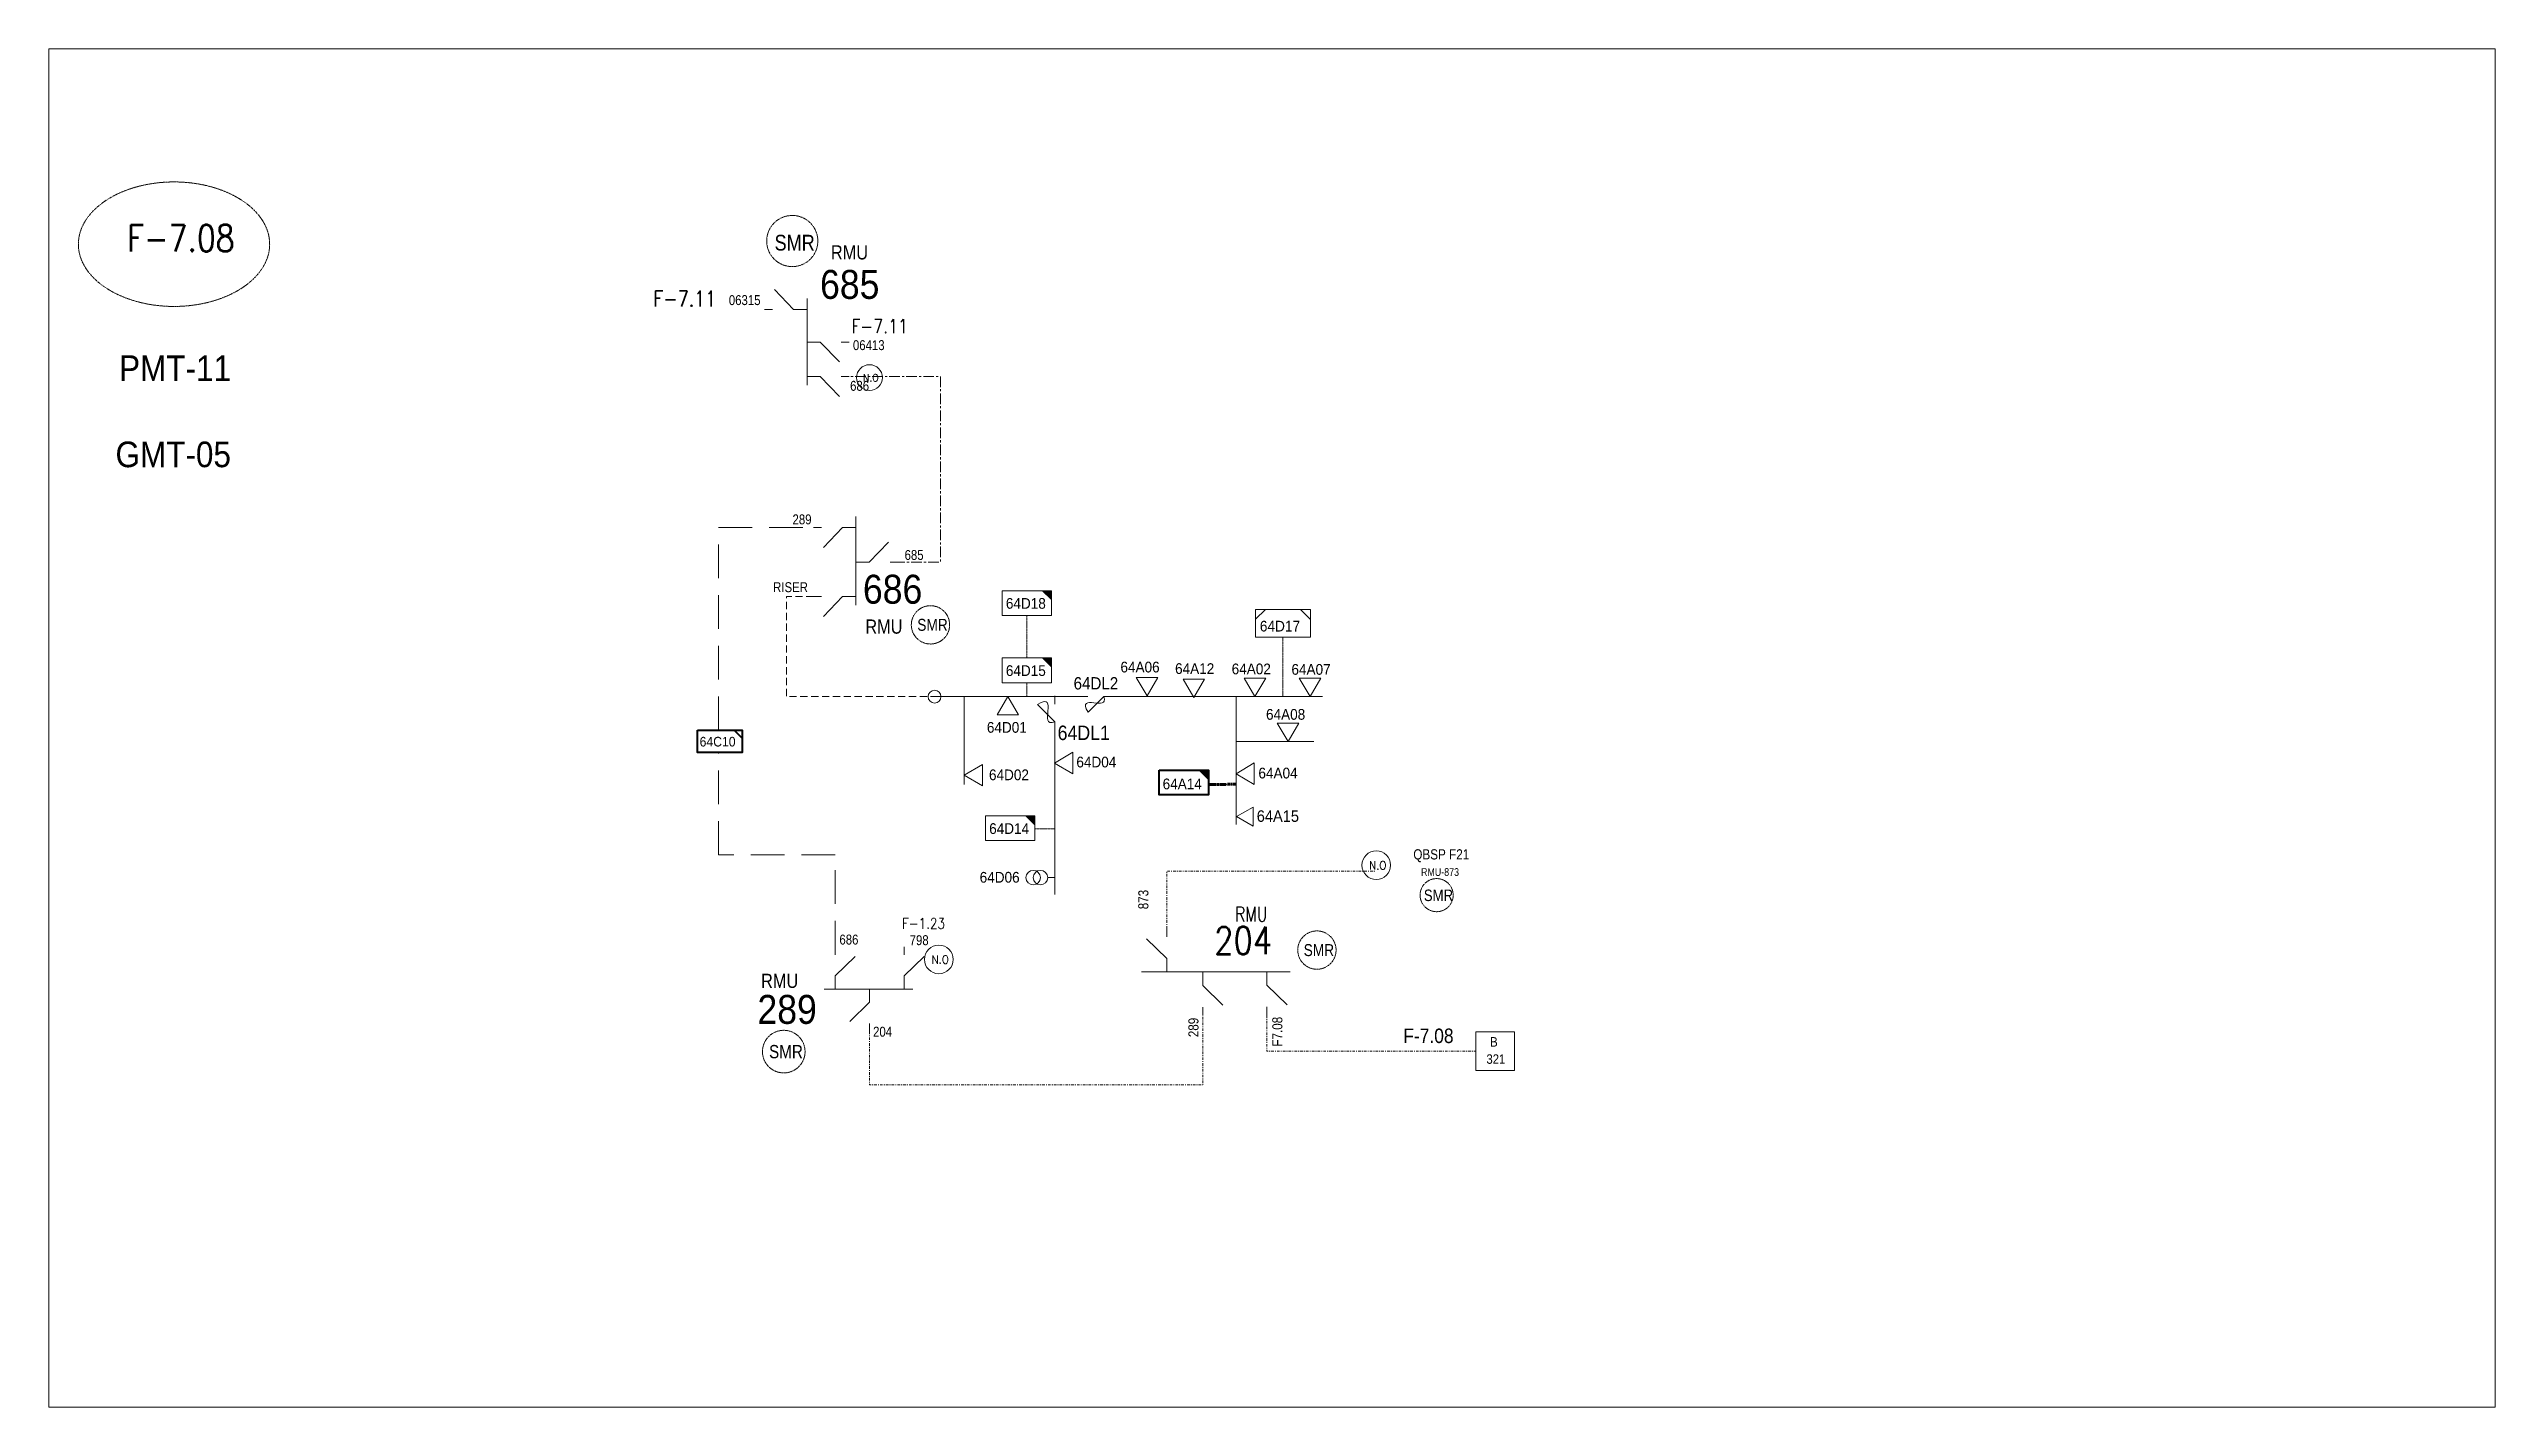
# Model space of a CAD drawing. Header units: metres. Extents: x 65984 to 144644, y -19036 to 23726.
# Drawn here: x 99724 to 100569, y 9234 to 9704 of the extents above; entities that cross this region are included whole.
import ezdxf
from ezdxf.enums import TextEntityAlignment as Align

# ---------------------------------------------------------------- set-up
doc = ezdxf.new("R2010")
doc.units = ezdxf.units.M
doc.header["$MEASUREMENT"] = 0
for name, pattern in [('( Center )', [2, 1.25, -0.25, 0.25, -0.25]), ('( Hidden )', [0.375, 0.25, -0.125]), ('DGN Style 3', [0.013877, 0, -0.013877]), ('DGN Style 7', [2, 0.9, -0.4, 0.3, -0.4]), ('HIDDEN2', [2381.25, 1587.5, -793.75])]:
    doc.linetypes.add(name, pattern=pattern)
doc.layers.get('0').update_dxf_attribs({"color": 95, "lineweight": 40})
for name, color, linetype, lineweight in [('d_eos', 111, 'Continuous', 40), ('d_eos no', 121, 'Continuous', 40), ('d_fco', 5, 'Continuous', 40), ('d_fco text', 95, 'Continuous', 40), ('d_oh branch', 94, 'Continuous', 40), ('d_switch', 95, 'Continuous', 40), ('d_tf', 1, 'Continuous', 40), ('d_tf no', 6, 'Continuous', 40), ('d_tf_200', 1, 'Continuous', 40), ('d_ug cable', 95, 'Continuous', 40), ('d_ug main line', 95, 'Continuous', 40), ('d_unit sub', 7, 'Continuous', 40), ('fedr no', 95, 'Continuous', 40), ('GRID STATION  04', 7, 'Continuous', 40), ('Level 37', 7, 'Continuous', 0), ('O H MAIN FEEDER', 4, 'Continuous', 100), ('SW N O', 114, 'Continuous', 30)]:
    doc.layers.add(name, color=color, linetype=linetype, lineweight=lineweight)
doc.styles.add('NASKHF', font='naskhf.shx', dxfattribs={"height": 8})
doc.styles.add('Style-Arial', font='arial.ttf')
doc.styles.add('Style-ENGINEERING', font='ENGINEERING.shx')
doc.styles.add('Style-msdefault', font='msdefault.shx')
doc.styles.add('Style-STANDARD', font='STANDARD.shx')

msp = doc.modelspace()

# ---------------------------------------------------------------- texts
at = {"layer": 'd_eos no', "color": 2, "linetype": 'Continuous', "lineweight": 13, "style": 'Style-Arial', "width": 0.88}
for s, p in [('685', (99990.22, 9627.21)), ('289', (99968.61, 9376.84))]:
    msp.add_text(s, height=10, dxfattribs=at).set_placement(p, align=Align.TOP_LEFT)
at = {"layer": 'd_eos no', "color": 7, "linetype": 'Continuous', "lineweight": 13, "style": 'Style-Arial', "width": 0.88}
for s, p in [('PMT-11', (99748.21, 9597.71)), ('GMT-05', (99746.97, 9567.93))]:
    msp.add_text(s, height=8.843, dxfattribs=at).set_placement(p, align=Align.TOP_LEFT)
at = {"layer": 'd_eos no', "color": 2, "linetype": 'Continuous', "lineweight": 13, "style": 'Style-Arial', "width": 0.88}
msp.add_text('686', height=10, dxfattribs=at).set_placement((100025.53, 9511.95), align=Align.RIGHT)
at = {"layer": 'd_fco text', "color": 7, "linetype": 'Continuous', "lineweight": 13, "style": 'Style-msdefault', "width": 0.916667}
msp.add_text('64DL2', height=4.262, dxfattribs=at).set_placement((100077.77, 9486.58), align=Align.TOP_LEFT)
at = {"layer": 'd_fco text', "color": 200, "linetype": 'Continuous', "lineweight": 13, "style": 'Style-msdefault', "width": 0.916667}
msp.add_text('64DL1', height=4.998, dxfattribs=at).set_placement((100072.25, 9469.85), align=Align.TOP_LEFT)
at = {"layer": 'd_switch', "color": 1, "linetype": 'Continuous', "lineweight": 30, "ltscale": 1.862093, "style": 'Style-ENGINEERING', "width": 0.857143}
msp.add_text('SMR', height=5.443, rotation=0.00263, dxfattribs=at).set_placement((99974.52, 9639.34), align=Align.TOP_LEFT)
at = {"layer": 'd_switch', "color": 7, "linetype": 'Continuous', "lineweight": 13, "style": 'Style-ENGINEERING', "width": 0.857143}
for s, p in [('06315', (99958.73, 9618.5)), ('06413', (100001.58, 9602.95)), ('686', (100000.6, 9588.9)), ('686', (99996.91, 9397.67)), ('798', (100021.16, 9397.45)), ('204', (100008.53, 9365.85))]:
    msp.add_text(s, height=3.43, dxfattribs=at).set_placement(p, align=Align.TOP_LEFT)
at = {"layer": 'd_switch', "color": 2, "linetype": 'Continuous', "lineweight": 13, "style": 'Style-ENGINEERING', "width": 0.857143}
for s, p in [('289', (99987.28, 9539.35)), ('685', (100025.97, 9527.06))]:
    msp.add_text(s, height=3.43, dxfattribs=at).set_placement(p, align=Align.RIGHT)
msp.add_text('RISER', height=3.43, rotation=359.99248, dxfattribs=at).set_placement((99974.03, 9515.93))
at = {"layer": 'd_switch', "color": 1, "linetype": 'Continuous', "lineweight": 30, "ltscale": 1.453143, "style": 'Style-ENGINEERING', "width": 0.857143}
for p in [(100023.79, 9506.71), (100157.2, 9394.38)]:
    msp.add_text('SMR', height=4.123, rotation=0.00263, dxfattribs=at).set_placement(p, align=Align.TOP_LEFT)
at = {"layer": 'd_switch', "color": 1, "linetype": 'Continuous', "lineweight": 30, "ltscale": 1.470839, "style": 'Style-ENGINEERING', "width": 0.857143}
msp.add_text('SMR', height=3.969, rotation=0.00263, dxfattribs=at).set_placement((100198.69, 9413.22), align=Align.TOP_LEFT)
at = {"layer": 'd_switch', "color": 1, "linetype": 'Continuous', "lineweight": 30, "ltscale": 1.614603, "style": 'Style-ENGINEERING', "width": 0.857143}
msp.add_text('SMR', height=4.581, rotation=0.00263, dxfattribs=at).set_placement((99972.62, 9359.55), align=Align.TOP_LEFT)
at = {"layer": 'd_switch', "color": 2, "linetype": 'Continuous', "lineweight": 13, "style": 'Style-msdefault', "width": 0.9}
msp.add_text('F-7.08', height=5, dxfattribs=at).set_placement((100191.57, 9360.22))
at = {"layer": 'd_switch', "color": 55, "linetype": 'Continuous', "lineweight": 13, "insert": (100214.37, 9422.65), "char_height": 3.5256, "attachment_point": 9, "style": 'NASKHF'}
msp.add_mtext('\\Fmsdefault;\\H1x;\\W0.857143;QBSP F21', dxfattribs=at)
at = {"layer": 'd_switch', "color": 2, "linetype": 'Continuous', "lineweight": 13, "insert": (100210.83, 9417.9), "char_height": 2.6732, "attachment_point": 9, "style": 'NASKHF'}
msp.add_mtext('\\Fmsdefault;\\H1x;\\W0.857143;RMU-873\\P', dxfattribs=at)
at = {"layer": 'd_tf no', "color": 200, "linetype": 'Continuous', "lineweight": 13, "style": 'Style-msdefault'}
for s, height, width, p in [('64D18', 3.7, 0.945946, (100054.38, 9513.9)), ('64D17', 3.7, 0.953514, (100142.06, 9506.04)), ('64D15', 3.7, 0.945946, (100054.38, 9490.69)), ('64A06', 3.7, 0.945946, (100093.94, 9491.91)), ('64A12', 3.7, 0.945946, (100112.8, 9491.38)), ('64A02', 3.7, 0.945946, (100132.34, 9491.27)), ('64A07', 3.7, 0.945946, (100152.98, 9491.11)), ('64D01', 3.7, 0.945946, (100047.82, 9471.08)), ('64A08', 3.7, 0.945946, (100144.2, 9475.57)), ('64C10', 3.33, 0.945946, (99948.65, 9465.96)), ('64D04', 3.7, 0.945946, (100078.72, 9459.11)), ('64D02', 3.7, 0.945946, (100048.55, 9454.69)), ('64A04', 3.7, 0.945946, (100141.58, 9455.3)), ('64D14', 3.7, 0.945946, (100048.62, 9436.13)), ('64A15', 3.99, 0.945946, (100140.99, 9440.59))]:
    msp.add_text(s, height=height, dxfattribs=dict(at, width=width)).set_placement(p, align=Align.TOP_LEFT)
at = {"layer": 'd_tf no', "color": 202, "linetype": 'Continuous', "lineweight": 40, "style": 'Style-msdefault', "width": 0.945946}
msp.add_text('64A14', height=3.7, dxfattribs=at).set_placement((100108.51, 9451.56), align=Align.TOP_LEFT)
at = {"layer": 'd_tf no', "color": 200, "linetype": 'Continuous', "lineweight": 13, "style": 'Style-msdefault', "width": 0.945946}
msp.add_text('64D06', height=3.7, dxfattribs=at).set_placement((100059.13, 9419.31), align=Align.TOP_RIGHT)
at = {"layer": 'fedr no', "color": 6, "linetype": 'Continuous', "lineweight": 13, "style": 'Style-STANDARD', "width": 0.909091}
msp.add_text('F-7.08', height=9.19, dxfattribs=at).set_placement((99769.54, 9638.18), align=Align.MIDDLE_CENTER)
at = {"layer": 'fedr no', "color": 55, "linetype": 'Continuous', "lineweight": 13, "style": 'Style-STANDARD', "width": 0.909091}
for s, height, p in [('F-7.11', 5.361, (99943.55, 9617.3)), ('F-7.11', 4.825, (100010.8, 9607.74)), ('F-1.23', 3.669, (100025.95, 9401.54))]:
    msp.add_text(s, height=height, dxfattribs=at).set_placement(p, align=Align.MIDDLE_CENTER)
at = {"layer": 'GRID STATION  04', "color": 251, "linetype": 'Continuous', "lineweight": 13, "style": 'Style-msdefault', "width": 0.888889}
for s, height, p in [('B', 3.28, (100224.19, 9362.26)), ('321', 3.278, (100226.8, 9356.33))]:
    msp.add_text(s, height=height, dxfattribs=at).set_placement(p, align=Align.TOP_RIGHT)
at = {"layer": 'Level 37', "color": 2, "linetype": 'Continuous', "lineweight": 13, "style": 'Style-msdefault', "width": 0.86}
for p in [(99993.97, 9635.73), (99969.86, 9384.14)]:
    msp.add_text('RMU', height=4.9, dxfattribs=at).set_placement(p, align=Align.TOP_LEFT)
msp.add_text('RMU', height=4.9, dxfattribs=at).set_placement((100018.69, 9501.59), align=Align.RIGHT)
at = {"layer": 'Level 37', "color": 7, "linetype": 'Continuous', "lineweight": 13, "style": 'Style-msdefault', "width": 0.857143}
for s, p in [('873', (100103.59, 9406.42)), ('289', (100120.88, 9362.25)), ('F7.08', (100149.85, 9359.01))]:
    msp.add_text(s, height=3.5, rotation=90, dxfattribs=at).set_placement(p)
at = {"layer": 'Level 37', "color": 2, "linetype": 'Continuous', "lineweight": 13, "style": 'Style-STANDARD'}
for s, height, width, p in [('204', 9.389, 0.909091, (100136.3, 9395.65)), ('RMU', 4.993, 0.854701, (100139.09, 9404.73))]:
    msp.add_text(s, height=height, dxfattribs=dict(at, width=width)).set_placement(p, align=Align.MIDDLE_CENTER)

# ---------------------------------------------------------------- blocks, each defined once
blk = doc.blocks.new('*U1160')
at = {"layer": 'd_eos', "color": 2, "linetype": 'Continuous', "lineweight": 13, "ltscale": 0.638341}
for p, q in [((0, -13.64), (0, 17.59)), ((-12.1, 13.71), (-14.92, 13.71)), ((-4.65, 13.71), (-11.45, 6.71)), ((0, 13.71), (-4.65, 13.71)), ((0, 1.57), (4.65, 1.57)), ((4.65, 1.57), (11.44, 8.57)), ((12.09, 1.57), (14.91, 1.57)), ((-12.1, -10.57), (-14.92, -10.57)), ((-4.65, -10.58), (-11.45, -17.58)), ((0, -10.58), (-4.65, -10.58))]:
    blk.add_line(p, q, dxfattribs=at)
blk = doc.blocks.new('*U1266')
at = {"layer": 'SW N O', "color": 3, "lineweight": 13}
blk.add_circle((0, 0), 16.8, dxfattribs=at)
at = {"layer": 'SW N O', "color": 3, "lineweight": 13, "style": 'Style-STANDARD'}
blk.add_text('N.O', height=9.6, dxfattribs=at).set_placement((1.7, -0.2), align=Align.MIDDLE_CENTER)
blk = doc.blocks.new('TF_8')
at = {"color": 0, "linetype": 'ByBlock', "lineweight": -2}
blk.add_line((6.3, 4.95), (9.9, 1.35), dxfattribs=at)
blk.add_3dface([(-10.1, 4.95), (9.9, 4.95), (9.9, -5.05), (-10.1, -5.05)], dxfattribs=at)
blk = doc.blocks.new('exist.us-1000kva')
at = {"color": 0, "linetype": 'ByBlock', "lineweight": -2, "flags": 128}
blk.add_lwpolyline([(40, 12.9), (32.8, 20), (40, 20)], close=True, dxfattribs=at)
at = {"color": 0, "linetype": 'ByBlock', "lineweight": -2, "extrusion": (0, 0, -1)}
blk.add_solid([(-40, 12.9), (-32.8, 20), (-40, 20)], dxfattribs=at)
at = {"color": 0, "linetype": 'ByBlock', "lineweight": -2, "xscale": 2, "yscale": 2}
blk.add_blockref('TF_8', (20.2, 10.1), dxfattribs=at)
blk = doc.blocks.new('*U1267')
at = {"layer": 'd_fco', "color": 200, "linetype": 'Continuous', "lineweight": 13}
blk.add_line((-4.6, 4.2), (-10.1, 4.2), dxfattribs=at)
at = {"layer": 'd_fco', "color": 200, "linetype": 'Continuous', "lineweight": 13, "flags": 128}
blk.add_lwpolyline([(13, 4.2), (7.1, 4.2), (-4.4, -7.3)], dxfattribs=at)
at = {"layer": 'd_fco', "color": 200, "linetype": 'Continuous', "lineweight": 13}
blk.add_open_spline([(-4.4, -7.3), (-13, 7.7), (11.6, -7.7), (7.1, 4.2)], degree=3, dxfattribs=at)
blk = doc.blocks.new('TFU_131')
at = {"layer": 'd_tf_200', "color": 200, "linetype": 'Continuous', "lineweight": 13}
blk.add_line((0, 10), (0, 0), dxfattribs=at)
at = {"layer": 'd_tf_200', "color": 200, "linetype": 'Continuous', "lineweight": 13, "extrusion": (0, 0, -1)}
for centre in [(0, 30), (0, 20)]:
    blk.add_circle(centre, 10, dxfattribs=at)
blk = doc.blocks.new('TRA1_1206')
at = {"layer": 'd_tf', "color": 200, "linetype": 'Continuous', "lineweight": 13, "ltscale": 0.00033988, "flags": 128}
blk.add_lwpolyline([(10, -17), (0, 0), (-10, -17)], close=True, dxfattribs=at)
blk = doc.blocks.new('TRA1_1205')
at = {"layer": 'd_tf', "color": 200, "linetype": 'Continuous', "lineweight": 13, "ltscale": 0.00033988, "xscale": 1.000046566207833, "yscale": 1.000046566207833, "zscale": 1.000046566207833, "rotation": 180}
blk.add_blockref('TRA1_1206', (0, 0), dxfattribs=at)
blk = doc.blocks.new('*U3076')
at = {"layer": 'd_unit sub', "color": 200, "linetype": 'Continuous', "lineweight": 13, "flags": 128}
for points in [[(-9.48, 1.38), (-6.07, 4.73), (-9.48, 4.73)], [(9.49, 1.32), (6.02, 4.73), (9.5, 4.73)]]:
    blk.add_lwpolyline(points, close=True, dxfattribs=at)
at = {"layer": 'd_unit sub', "color": 200, "linetype": 'Continuous', "lineweight": 13, "xscale": 0.94866334575076, "yscale": 0.94866334575076, "zscale": 0.4267622666565712, "rotation": 359.9999999999999}
blk.add_blockref('TF_8', (0.1, 0.04), dxfattribs=at)
blk = doc.blocks.new('TRA1_1517')
at = {"layer": 'd_tf', "color": 200, "linetype": 'Continuous', "lineweight": 13, "ltscale": 0.000305892, "flags": 128}
blk.add_lwpolyline([(10, -17), (0, 0), (-10, -17)], close=True, dxfattribs=at)
blk = doc.blocks.new('TRA1_1516')
at = {"layer": 'd_tf', "color": 200, "linetype": 'Continuous', "lineweight": 13, "ltscale": 0.000305892, "xscale": 1.000046566207833, "yscale": 1.000046566207833, "zscale": 1.000046566207833, "rotation": 180}
blk.add_blockref('TRA1_1517', (0, 0), dxfattribs=at)
blk = doc.blocks.new('*U1012')
at = {"layer": 'd_fco', "color": 7, "linetype": 'Continuous', "lineweight": 13}
blk.add_line((-4.6, 4.2), (-10.1, 4.2), dxfattribs=at)
at = {"layer": 'd_fco', "color": 7, "linetype": 'Continuous', "lineweight": 13, "flags": 128}
blk.add_lwpolyline([(13, 4.2), (7.1, 4.2), (-4.4, -7.3)], dxfattribs=at)
at = {"layer": 'd_fco', "color": 7, "linetype": 'Continuous', "lineweight": 13}
blk.add_open_spline([(-4.4, -7.3), (-13, 7.7), (11.6, -7.7), (7.1, 4.2)], degree=3, dxfattribs=at)

# ---------------------------------------------------------------- linework, layer by layer
at = {"layer": 'd_eos', "color": 2, "linetype": 'Continuous', "lineweight": 13, "ltscale": 0.625574}
for p, q in [((99981.1, 9613.54), (99974.44, 9620.4)), ((99973.8, 9613.54), (99971.03, 9613.54)), ((99985.65, 9613.54), (99981.1, 9613.54)), ((99985.82, 9617.33), (99985.81, 9587.43)), ((99985.67, 9602.32), (99990.23, 9602.32)), ((99990.23, 9602.32), (99996.89, 9595.46)), ((99997.53, 9602.32), (100000.29, 9602.32)), ((99985.67, 9590.41), (99990.23, 9590.41)), ((99990.23, 9590.4), (99996.89, 9583.54)), ((99997.53, 9590.4), (100000.29, 9590.4)), ((99990.73, 9538.24), (99987.97, 9538.24)), ((99998.03, 9538.24), (99991.37, 9531.38)), ((100002.59, 9538.24), (99998.03, 9538.24)), ((100002.58, 9511.44), (100002.59, 9542.04)), ((100007.14, 9526.34), (100013.8, 9533.2)), ((100002.58, 9526.34), (100007.14, 9526.34)), ((100014.44, 9526.34), (100017.2, 9526.34)), ((99990.73, 9514.44), (99987.97, 9514.44)), ((99998.03, 9514.44), (99991.37, 9507.58)), ((100002.59, 9514.44), (99998.03, 9514.44))]:
    msp.add_line(p, q, dxfattribs=at)
at = {"layer": 'd_eos', "color": 2, "linetype": 'Continuous', "lineweight": 13, "ltscale": 0.638341}
for p, q in [((100109.97, 9389.45), (100102.97, 9396.25)), ((100109.97, 9396.9), (100109.97, 9399.72)), ((100152.57, 9384.8), (100101.25, 9384.8)), ((100109.97, 9384.8), (100109.97, 9389.45)), ((100122.34, 9384.72), (100122.34, 9380.07)), ((100144.48, 9384.8), (100144.48, 9380.15)), ((100122.34, 9380.07), (100129.34, 9373.28)), ((100144.48, 9380.15), (100151.49, 9373.36)), ((100122.34, 9372.63), (100122.34, 9369.81)), ((100144.48, 9372.71), (100144.48, 9369.88))]:
    msp.add_line(p, q, dxfattribs=at)
at = {"layer": 'd_oh branch', "color": 200, "linetype": 'Continuous', "lineweight": 13}
for p, q in [((100081.48, 9479.88), (100029.81, 9479.88)), ((100040.01, 9479.88), (100040.01, 9449.45)), ((100163.7, 9479.88), (100090.95, 9479.85)), ((100133.91, 9479.86), (100133.85, 9435.72)), ((100071.32, 9471.18), (100071.32, 9411.47)), ((100160.73, 9464.33), (100133.85, 9464.33))]:
    msp.add_line(p, q, dxfattribs=at)
at = {"layer": 'd_ug cable', "color": 200, "linetype": 'DGN Style 3', "lineweight": 13}
for p, q in [((100061.6, 9493.21), (100061.6, 9507.88)), ((100150.05, 9500.42), (100150.05, 9479.88)), ((100061.6, 9479.85), (100061.6, 9484.67))]:
    msp.add_line(p, q, dxfattribs=at)
at = {"layer": 'd_ug cable', "color": 202, "linetype": 'DGN Style 3', "lineweight": 100}
msp.add_line((100133.87, 9449.57), (100124.34, 9449.55), dxfattribs=at)
at = {"layer": 'd_ug cable', "color": 200, "linetype": '( Hidden )', "lineweight": 13, "ltscale": 10, "flags": 128}
msp.add_lwpolyline([(99987.97, 9514.44), (99978.61, 9514.44), (99978.61, 9479.84), (100029.76, 9479.84)], dxfattribs=at)
at = {"layer": 'd_ug cable', "color": 200, "linetype": 'DGN Style 3', "lineweight": 13, "flags": 128}
msp.add_lwpolyline([(100071.32, 9434.19), (100064.37, 9434.19)], dxfattribs=at)
at = {"layer": 'd_ug cable', "color": 2, "linetype": 'DGN Style 3', "lineweight": 13}
for centre, radius in [((99980.63, 9637.19), 8.83), ((100028.35, 9504.64), 6.62), ((100203.1, 9411.3), 5.72), ((100161.77, 9392.32), 6.62), ((99977.69, 9357.26), 7.36)]:
    msp.add_circle(centre, radius, dxfattribs=at)
at = {"layer": 'd_ug main line', "color": 200, "linetype": '( Center )', "lineweight": 13, "ltscale": 2.94, "flags": 128}
msp.add_lwpolyline([(100015.82, 9526.34), (100031.82, 9526.34), (100031.82, 9590.4), (100000.29, 9590.4)], dxfattribs=at)
at = {"layer": 'd_ug main line', "color": 200, "linetype": 'HIDDEN2', "lineweight": 13, "ltscale": 0.00735}
for points in [[(99955.12, 9468.23), (99955.12, 9538.24), (99989.12, 9538.24)], [(99995.45, 9390.77), (99995.45, 9425.21), (99955.12, 9425.21), (99955.12, 9460.55)]]:
    msp.add_lwpolyline(points, dxfattribs=at)
at = {"layer": 'd_ug main line', "color": 200, "linetype": 'DGN Style 7', "lineweight": 13, "flags": 128}
for points in [[(100109.97, 9399.72), (100109.97, 9419.56), (100182.1, 9419.56)], [(100007.34, 9364.18), (100007.34, 9345.78), (100122.34, 9345.78), (100122.34, 9369.84)], [(100144.48, 9369.88), (100144.48, 9357.4), (100216.61, 9357.4)]]:
    msp.add_lwpolyline(points, dxfattribs=at)
at = {"layer": 'fedr no', "color": 82, "linetype": 'DGN Style 3', "lineweight": 13, "true_color": 0x1dc70e}
msp.add_ellipse((99767.18, 9636.1), major_axis=(33.02, 0), ratio=0.651175, dxfattribs=at)
at = {"layer": 'GRID STATION  04', "color": 251, "linetype": 'Continuous', "lineweight": 13, "ltscale": 0.482743, "flags": 128}
msp.add_lwpolyline([(100229.99, 9350.71), (100229.99, 9364.09), (100216.61, 9364.09), (100216.61, 9350.71)], close=True, dxfattribs=at)
at = {"layer": 'O H MAIN FEEDER', "color": 140, "linetype": 'Continuous', "lineweight": 13, "flags": 128}
msp.add_lwpolyline([(99723.99, 9703.54), (100568.54, 9703.54), (100568.54, 9234.5), (99723.99, 9234.5)], close=True, dxfattribs=at)
at = {"layer": 'O H MAIN FEEDER', "color": 200, "lineweight": 13, "ltscale": 0.488306}
msp.add_circle((100029.76, 9479.84), 2.21, dxfattribs=at)

# ---------------------------------------------------------------- block references
at = {"layer": 'd_eos', "color": 2, "linetype": 'Continuous', "lineweight": 13, "ltscale": 0.625574, "extrusion": (0, 0, -1), "xscale": 0.98, "yscale": 0.98, "zscale": 0.98, "rotation": 270}
msp.add_blockref('*U1160', (-100008.89, 9378.84), dxfattribs=at)
at = {"layer": 'd_fco', "color": 200, "linetype": 'Continuous', "lineweight": 13, "xscale": 0.5224835129506701, "yscale": 0.5224835129506701, "zscale": 0.5224835129506701, "rotation": 270.0000000006}
msp.add_blockref('*U1267', (100069.12, 9474.88), dxfattribs=at)
at = {"layer": 'd_fco', "color": 7, "linetype": 'Continuous', "lineweight": 13, "xscale": 0.4702351616556031, "yscale": 0.4702351616556031, "zscale": 0.4702351616556031, "rotation": 6.000395138798335e-10}
msp.add_blockref('*U1012', (100084.81, 9477.9), dxfattribs=at)
at = {"layer": 'd_tf', "color": 200, "linetype": 'Continuous', "lineweight": 13, "ltscale": 0.00033988, "xscale": 0.37, "yscale": 0.37, "zscale": 0.37}
for p, rotation in [((100103.12, 9480.17), 359.9999999999999), ((100119.31, 9479.58), 359.9999999999999), ((100140.39, 9479.88), 359.9999999999999), ((100159.39, 9479.88), 359.9999999999999), ((100151.79, 9464.34), 359.9999999999999), ((100071.2, 9456.93), 269.9999999999999), ((100039.99, 9452.74), 269.9999999999999), ((100133.86, 9453.24), 269.9999999999999)]:
    msp.add_blockref('TRA1_1205', p, dxfattribs=dict(at, rotation=rotation))
at = {"layer": 'd_tf', "color": 200, "linetype": 'Continuous', "lineweight": 13, "ltscale": 0.00033988, "extrusion": (0, 0, -1), "xscale": 0.37, "yscale": 0.37, "zscale": 0.37, "rotation": 180}
msp.add_blockref('TRA1_1205', (-100055.03, 9479.87), dxfattribs=at)
at = {"layer": 'd_tf', "color": 200, "linetype": 'Continuous', "lineweight": 13, "ltscale": 0.000305892, "xscale": 0.333, "yscale": 0.333, "zscale": 0.333, "rotation": 269.9999999999999}
msp.add_blockref('TRA1_1516', (100134.05, 9438.4), dxfattribs=at)
at = {"layer": 'd_tf_200', "color": 200, "linetype": 'Continuous', "lineweight": 13, "extrusion": (0, 0, -1), "xscale": 0.25, "yscale": 0.25, "zscale": 0.25, "rotation": 269.9999999999997}
msp.add_blockref('TFU_131', (-100071.32, 9417.34), dxfattribs=at)
at = {"layer": 'd_unit sub', "color": 200, "linetype": 'Continuous', "lineweight": 13, "xscale": 0.4267622666565712, "yscale": 0.4267622666565712, "zscale": 0.4267622666565712, "rotation": 359.9999999999999}
for p in [(100053.06, 9507.88), (100053.06, 9484.67), (100047.3, 9430.12)]:
    msp.add_blockref('exist.us-1000kva', p, dxfattribs=at)
at = {"layer": 'd_unit sub', "color": 200, "linetype": 'Continuous', "lineweight": 13}
msp.add_blockref('*U3076', (100150.04, 9505.18), dxfattribs=at)
at = {"layer": 'd_unit sub', "color": 6, "linetype": 'Continuous', "lineweight": 40, "xscale": 0.7713854824248944, "yscale": 0.7713854824248944, "zscale": 0.3111096923926405, "rotation": 359.9999999999999}
msp.add_blockref('TF_8', (99955.71, 9464.41), dxfattribs=at)
at = {"layer": 'd_unit sub', "color": 202, "linetype": 'Continuous', "lineweight": 40, "xscale": 0.4267622666565712, "yscale": 0.4267622666565712, "zscale": 0.4267622666565712, "rotation": 359.9999999999999}
msp.add_blockref('exist.us-1000kva', (100107.27, 9445.88), dxfattribs=at)
at = {"layer": 'SW N O', "color": 3, "lineweight": 13}
for p, xscale, yscale, zscale in [((100007.29, 9590.02), 0.265562517187993, 0.265562517187993, 0.265562517187993), ((100182.26, 9421.65), 0.2950694635422144, 0.2950694635422144, 0.2950694635422144), ((100031.23, 9389.1), 0.2950694635422144, 0.2950694635422144, 0.2950694635422144)]:
    msp.add_blockref('*U1266', p, dxfattribs=dict(at, xscale=xscale, yscale=yscale, zscale=zscale))

msp.set_redraw_order([(e.dxf.handle, doc.entitydb.next_handle()) for e in msp.query("TEXT MTEXT ATTDEF DIMENSION ARC_DIMENSION")])  # texts and dimensions are drawn at this point

doc.saveas('drawing.dxf')
